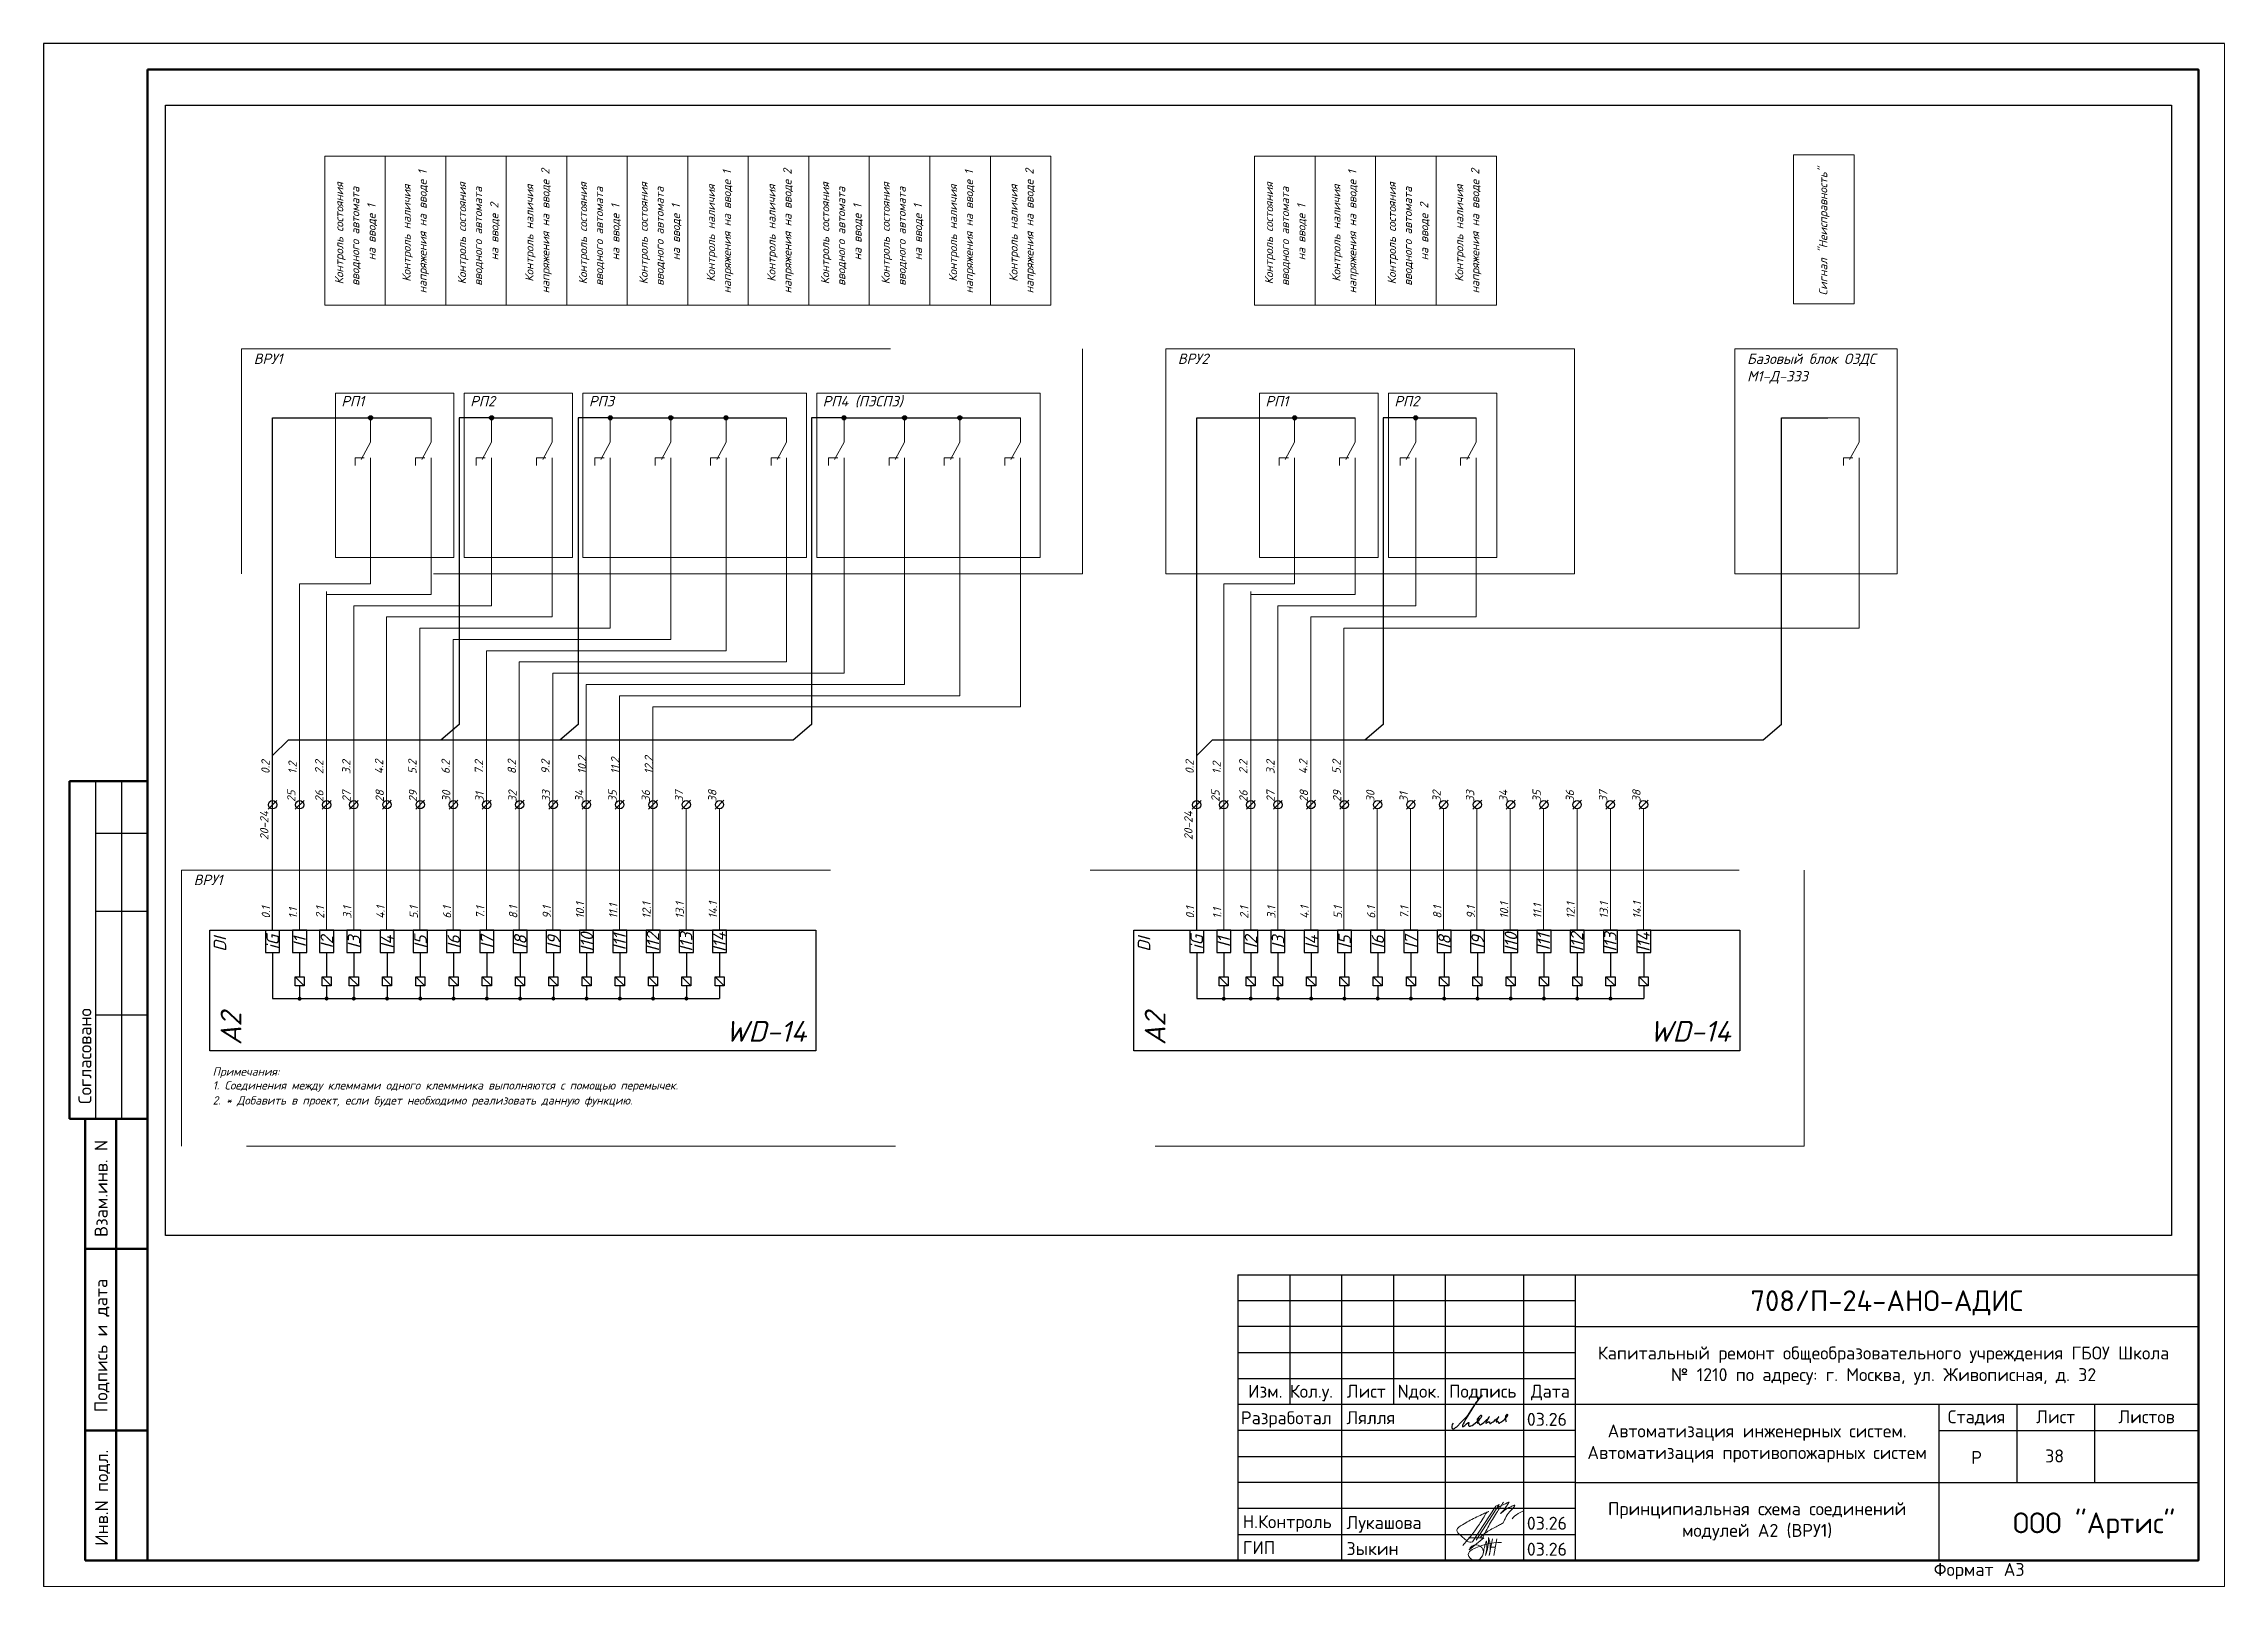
# Paper-space layout '1 (35)' of a CAD drawing. Header units: millimetres. Extents: x 11481 to 11901, y 857 to 1154.
# The model-space entities are those that its viewports show. They can reach past a viewport. Long polylines and large blocks are cut down to what shows.
import ezdxf
from ezdxf.enums import TextEntityAlignment as Align

# ---------------------------------------------------------------- set-up
doc = ezdxf.new("R2010")
doc.units = ezdxf.units.MM
doc.linetypes.add('5T5', pattern=[3.5, 2.5, -1])
doc.linetypes.add('невидимая2', pattern=[4.7625, 3.175, -1.5875])
for name, color, linetype in [('13-230VAC POWER DISTR.', 7, 'Continuous'), ('Основная', 7, 'Continuous'), ('СОТ', 7, 'Continuous'), ('Штампы', 7, 'Continuous')]:
    doc.layers.add(name, color=color, linetype=linetype)
for name, color, linetype, lineweight in [('АР_текст', 250, 'Continuous', 40), ('Основная сплош', 7, 'Continuous', 30), ('Текст', 7, 'Continuous', 30), ('Цепь DC 24В плюс', 1, 'Continuous', 9)]:
    doc.layers.add(name, color=color, linetype=linetype, lineweight=lineweight)
doc.layers.add('ОФ_подписи', color=5, linetype='Continuous', lineweight=13, true_color=0x0000ff)
doc.layers.add('Подписи', color=5, linetype='Continuous', lineweight=18, true_color=0x0000ff)
doc.styles.add('ICOCPEUR', font='isocpeur.ttf', dxfattribs={"height": 250})
doc.styles.add('PDF ISOCPEUR', font='isocpeur.ttf')
doc.styles.add('RubezhCAD', font='isocpeur.ttf')
doc.styles.add('Standart  GenSys', font='isocpeui.ttf', dxfattribs={"height": 2})
doc.styles.add('TIMES', font='times.ttf')
doc.styles.add('XREF1$0$Standard', font='isocpeur.ttf')

psp = doc.layouts.new('1 (35)')

msp = doc.modelspace()

# ---------------------------------------------------------------- texts
at = {"lineweight": 30, "style": 'Standart  GenSys'}
for s, p in [('Сигнал "Неисправность"', (1364608.7, 48766)), ('Контроль состояния', (1336028.5, 48980.1)), ('вводного автомата', (1336336.1, 48951.4)), ('Контроль наличия ', (1337325.6, 49028.8)), ('напряжения на вводе 1', (1337633.2, 48805.2)), ('Контроль состояния', (1338394, 48980.1)), ('вводного автомата', (1338701.6, 48951.4)), ('Контроль наличия ', (1339691.1, 49028.8)), ('напряжения на вводе 2', (1339998.8, 48805.2)), ('Контроль состояния', (1340724.9, 48980.1)), ('вводного автомата', (1341032.5, 48951.4)), ('Контроль состояния', (1341890.3, 48980.1)), ('вводного автомата', (1342198, 48951.4)), ('Контроль наличия ', (1343187.5, 49028.8)), ('напряжения на вводе 1', (1343495.1, 48805.2)), ('Контроль наличия ', (1344352.9, 49028.8)), ('напряжения на вводе 2', (1344660.5, 48805.2)), ('Контроль состояния', (1345386.6, 48980.1)), ('вводного автомата', (1345694.3, 48951.4)), ('Контроль состояния', (1346552.1, 48980.1)), ('вводного автомата', (1346859.7, 48951.4)), ('Контроль наличия ', (1347849.2, 49028.8)), ('напряжения на вводе 1', (1348156.8, 48805.2)), ('Контроль наличия ', (1349014.7, 49028.8)), ('напряжения на вводе 2', (1349322.3, 48805.2)), ('Контроль состояния', (1353935.6, 48980.1)), ('вводного автомата', (1354243.2, 48951.4)), ('Контроль наличия ', (1355232.7, 49028.8)), ('напряжения на вводе 1', (1355540.3, 48805.2)), ('Контроль состояния', (1356301.1, 48980.1)), ('вводного автомата', (1356608.8, 48951.4)), ('Контроль наличия ', (1357598.3, 49028.8)), ('напряжения на вводе 2', (1357905.9, 48805.2)), ('на вводе 1', (1336650.4, 49442)), ('на вводе 2', (1339016, 49442)), ('на вводе 1', (1341346.9, 49442)), ('на вводе 1', (1342512.3, 49442)), ('на вводе 1', (1346008.6, 49442)), ('на вводе 1', (1347174.1, 49442)), ('на вводе 1', (1354557.6, 49442)), ('на вводе 2', (1356923.1, 49442))]:
    msp.add_text(s, height=160, rotation=90, dxfattribs=at).set_placement(p)
at = {"color": 104, "style": 'Standart  GenSys'}
for s, p in [('ВРУ1', (1334303.3, 47446.1)), ('ВРУ2', (1352101.1, 47446.1)), ('Базовый блок ОЗДС', (1363064, 47446.1)), ('М1-Д-333', (1363064, 47109.3)), ('РП1', (1335989.9, 46629.8)), ('РП2', (1338472.6, 46629.8)), ('РП3', (1340758.7, 46629.8)), ('РП4 (ПЭСПЗ)', (1345260.9, 46629.8)), ('РП1', (1353787.7, 46629.8)), ('РП2', (1356270.4, 46629.8)), ('ВРУ1', (1333146.9, 37412.8))]:
    msp.add_text(s, height=200, dxfattribs=at).set_placement(p)
at = {"color": 214, "lineweight": 25, "style": 'Standart  GenSys'}
for s, p in [('10.2', (1340704.7, 39550.8)), ('12.2', (1341992.4, 39550.8)), ('0.2', (1334609.6, 39551.8)), ('1.2', (1335130.3, 39551.8)), ('2.2', (1335642.8, 39552.9)), ('3.2', (1336165.7, 39550.8)), ('4.2', (1336796.7, 39550.8)), ('5.2', (1337437.9, 39550.8)), ('6.2', (1338078.3, 39550.8)), ('7.2', (1338718.8, 39550.8)), ('8.2', (1339353.3, 39550.8)), ('9.2', (1339999.7, 39550.8)), ('11.2', (1341344.9, 39550.8)), ('0.2', (1352407.4, 39551.8)), ('1.2', (1352928, 39551.8)), ('2.2', (1353440.6, 39552.9)), ('3.2', (1353963.5, 39550.8)), ('4.2', (1354594.5, 39550.8)), ('5.2', (1355235.7, 39550.8)), ('0.1', (1334616.8, 36766.8)), ('1.1', (1335139.8, 36766.8)), ('2.1', (1335660.5, 36766.8)), ('3.1', (1336183.3, 36766.8)), ('4.1', (1336823.8, 36766.8)), ('5.1', (1337464.3, 36766.7)), ('6.1', (1338104.7, 36766.8)), ('7.1', (1338745.2, 36766.8)), ('8.1', (1339379.7, 36766.7)), ('9.1', (1340026.1, 36766.7)), ('10.1', (1340666.6, 36766.7)), ('11.1', (1341307, 36766.8)), ('12.1', (1341947.5, 36766.8)), ('13.1', (1342587.9, 36766.8)), ('14.1', (1343226.3, 36766.8)), ('0.1', (1352414.6, 36766.8)), ('1.1', (1352937.6, 36766.8)), ('2.1', (1353458.3, 36766.8)), ('3.1', (1353981.1, 36766.8)), ('4.1', (1354621.6, 36766.8)), ('5.1', (1355262, 36766.7)), ('6.1', (1355902.5, 36766.8)), ('7.1', (1356543, 36766.8)), ('8.1', (1357177.5, 36766.7)), ('9.1', (1357823.9, 36766.7)), ('10.1', (1358464.3, 36766.7)), ('11.1', (1359104.8, 36766.8)), ('12.1', (1359745.3, 36766.8)), ('13.1', (1360385.7, 36766.8)), ('14.1', (1361024.1, 36766.8))]:
    msp.add_text(s, height=160, rotation=90, dxfattribs=at).set_placement(p)
at = {"style": 'Standart  GenSys'}
for s, height, p in [('iG', 240, (1334666.6, 36314.5)), ('I1', 240, (1335187.2, 36317.6)), ('I2', 240, (1335710.1, 36317.6)), ('I3', 240, (1336233.7, 36317.6)), ('I4', 240, (1336874.2, 36317.6)), ('I5', 240, (1337514.6, 36317.6)), ('I6', 240, (1338155.1, 36317.6)), ('I7', 240, (1338795.5, 36317.6)), ('I8', 240, (1339436, 36317.6)), ('I9', 240, (1340076.5, 36317.6)), ('I10', 240, (1340716.9, 36317.6)), ('I11', 240, (1341349.8, 36317.6)), ('I12', 240, (1341990.3, 36317.7)), ('I13', 240, (1342630.7, 36317.7)), ('I14', 240, (1343271.2, 36317.7)), ('iG', 240, (1352464.4, 36314.5)), ('I1', 240, (1352985, 36317.6)), ('I2', 240, (1353507.9, 36317.6)), ('I3', 240, (1354031.5, 36317.6)), ('I4', 240, (1354672, 36317.6)), ('I5', 240, (1355312.4, 36317.6)), ('I6', 240, (1355952.9, 36317.6)), ('I7', 240, (1356593.3, 36317.6)), ('I8', 240, (1357233.8, 36317.6)), ('I9', 240, (1357874.3, 36317.6)), ('I10', 240, (1358514.7, 36317.6)), ('I11', 240, (1359147.6, 36317.6)), ('I12', 240, (1359788.1, 36317.7)), ('I13', 240, (1360428.5, 36317.7)), ('I14', 240, (1361069, 36317.7)), ('A2', 400, (1333865.2, 34648.5)), ('A2', 400, (1351662.9, 34648.5))]:
    msp.add_text(s, height=height, rotation=90, dxfattribs=at).set_placement(p, align=Align.MIDDLE_CENTER)
for p in [(1344166.5, 34597.9), (1361964.2, 34597.9)]:
    msp.add_text('WD-14', height=400, dxfattribs=at).set_placement(p, align=Align.MIDDLE_CENTER)
at = {"char_height": 240, "attachment_point": 5, "rotation": 90, "style": 'Standart  GenSys'}
for insert in [(1333652.1, 36273.5), (1351449.9, 36273.5)]:
    msp.add_mtext_dynamic_manual_height_columns('DI', width=1215.981, gutter_width=1000, heights=[0], dxfattribs=dict(at, insert=insert))
at = {"linetype": 'невидимая2', "insert": (1333510.9, 33904.4), "char_height": 160, "attachment_point": 1, "style": 'Standart  GenSys'}
msp.add_mtext_dynamic_manual_height_columns('Примечания:\\P\\pt8320,10400;1. Соединения между клеммами одного клеммника выполняются с помощью перемычек.', width=13315.853, gutter_width=1000, heights=[0], dxfattribs=at)
at = {"layer": '13-230VAC POWER DISTR.', "color": 94, "linetype": 'Continuous', "style": 'Standart  GenSys'}
for s, p in [('25', (1335107, 39012.5)), ('26', (1335646.3, 39010.6)), ('27', (1336169.2, 39010.6)), ('28', (1336809.2, 39010.9)), ('29', (1337450.3, 39010.9)), ('30', (1338090.8, 39010.9)), ('31', (1338731.3, 39010.9)), ('32', (1339365.8, 39010.9)), ('33', (1340012.2, 39010.9)), ('34', (1340652.6, 39010.9)), ('35', (1341293.1, 39010.9)), ('36', (1341933.6, 39010.9)), ('37', (1342574, 39010.9)), ('38', (1343214.5, 39010.9)), ('25', (1352904.8, 39012.5)), ('26', (1353444.1, 39010.6)), ('27', (1353967, 39010.6)), ('28', (1354607, 39010.9)), ('29', (1355248.1, 39010.9)), ('30', (1355888.6, 39010.9)), ('31', (1356529, 39010.9)), ('32', (1357163.6, 39010.9)), ('33', (1357810, 39010.9)), ('34', (1358450.4, 39010.9)), ('35', (1359090.9, 39010.9)), ('36', (1359731.4, 39010.9)), ('37', (1360371.8, 39010.9)), ('38', (1361012.3, 39010.9)), ('20-24', (1334586.3, 38280.7)), ('20-24', (1352384.1, 38280.7))]:
    msp.add_text(s, height=160, rotation=90, dxfattribs=at).set_placement(p)
at = {"layer": 'Defpoints', "linetype": 'невидимая2', "insert": (1333510.9, 33348.7), "char_height": 160, "attachment_point": 1, "style": 'Standart  GenSys'}
msp.add_mtext_dynamic_manual_height_columns('\\pt8320,10400;2. * Добавить в проект, если будет необходимо реализовать данную функцию.', width=13315.853, gutter_width=1000, heights=[0], dxfattribs=at)
at = {"layer": 'СОТ', "char_height": 250, "width": 7000, "attachment_point": 5, "style": 'ICOCPEUR'}
for s, insert in [('{\\C0;38}', (1368986.6, 26423)), ('Принципиальная схема соединений модулей А2 (ВРУ1)', (1363256.7, 25164.9))]:
    msp.add_mtext(s, dxfattribs=dict(at, insert=insert))

# ---------------------------------------------------------------- blocks, each defined once
blk = doc.blocks.new('*U8')
at = {"lineweight": 50}
for p, q in [((5, 155), (20, 155)), ((5, 155), (5, 90)), ((5, 90), (20, 90)), ((8, 5), (8, 90)), ((14, 5), (14, 90)), ((8, 65), (20, 65)), ((8, 30), (20, 30)), ((8, 5), (20, 5))]:
    blk.add_line(p, q, dxfattribs=at)
for p, q in [((10, 155), (10, 90)), ((15, 155), (15, 90)), ((10, 145), (20, 145)), ((10, 130), (20, 130)), ((10, 110), (20, 110))]:
    blk.add_line(p, q)
blk.add_lwpolyline([(0, 0), (420, 0), (420, 297), (0, 297)], close=True)
blk.add_lwpolyline([(20, 292), (415, 292), (415, 5), (20, 5)], close=True, dxfattribs=at)
at = {"style": 'XREF1$0$Standard'}
for s, p in [('Согласовано', (7.95, 102.07)), ('Взам.инв. N', (11.07, 76.61)), ('Подпись и дата', (11.04, 46.36)), ('Инв.N подл.', (11.17, 17.07))]:
    blk.add_text(s, height=2.5, rotation=90, dxfattribs=at).set_placement(p, align=Align.MIDDLE_CENTER)
blk.add_text('Формат', height=2.5, dxfattribs=at).set_placement((364.02, 2))
blk.add_text('А3', height=2.5, dxfattribs=at).set_placement((381.51, 2), align=Align.RIGHT)
for tag, p in [('СОГЛАСОВАНО_ДАТА2', (14.37, 145.56)), ('СОГЛАСОВАНО_ДАТА3', (19.37, 145.56)), ('СОГЛАСОВАНО_ФАМИЛИЯ2', (14.37, 110.56)), ('СОГЛАСОВАНО_ФАМИЛИЯ3', (19.37, 110.56)), ('СОГЛАСОВАНО_ДОЛЖНОСТЬ2', (14.37, 90.56)), ('СОГЛАСОВАНО_ДОЛЖНОСТЬ3', (19.37, 90.56))]:
    blk.add_attdef(tag, p, '', height=2.5, rotation=90, dxfattribs=at)
for tag, p in [('ВЗАМ_ИНВ_НОМЕР', (19.37, 77.5)), ('ИНВ_N_ПОДЛ', (19.37, 17.5))]:
    blk.add_attdef(tag, text='', height=2.5, rotation=90, dxfattribs=at).set_placement(p, align=Align.CENTER)
blk.add_attdef('ИНВ_ДАТА', text='', height=2.5, rotation=90, dxfattribs=at).set_placement((19.37, 63.83), align=Align.RIGHT)
blk = doc.blocks.new('П_Зыкин')
at = {"layer": 'ОФ_подписи', "color": 152, "ltscale": 100, "true_color": 0x0061c2, "transparency": 33554687}
for p, q in [((142, 249), (62, -174)), ((102, 37), (218, 37)), ((258, 249), (178, -174))]:
    blk.add_line(p, q, dxfattribs=at)
blk.add_lwpolyline([(-462, 273), (-74, 273), (-446, -30)], dxfattribs=at)
for centre, radius, start, end in [((-271, -94), 186, 314.2393, 159.9348), ((345, -1372), 1523, 88.8758, 117.8788), ((1109, -252), 1204, 158.7593, 174.231), ((-1024, 224), 1068, 337.8144, 2.8859), ((-849, 72), 852, 342.8308, 7.4815), ((-9, 182), 4.48, 8.9691, 155.6551), ((-643, 22), 732, 344.4555, 20.462), ((-318, -169), 151, 108.7568, 173.4251), ((-287, -115), 185, 191.5358, 322.3512)]:
    blk.add_arc(centre, radius, start, end, dxfattribs=at)
blk = doc.blocks.new('П_Лукашова')
at = {"layer": 'ОФ_подписи', "color": 152, "true_color": 0x0061c2}
for p, q in [((221, 339), (-221, -339)), ((286, 371), (-156, -307)), ((283, 370), (218, 338))]:
    blk.add_line(p, q, dxfattribs=at)
for points in [[(221, 301), (344, 360), (434, 401), (475, 416), (464, 395), (420, 336), (342, 232), (310, 203), (337, 221), (420, 283), (490, 322), (558, 352), (576, 358), (491, 240), (403, 113), (374, 49), (360, 20)], [(-221, -339), (-276, -344), (-368, -289), (-446, -221), (-505, -166), (-522, -116), (-412, -16), (-295, 56), (-173, 120), (-49, 179), (33, 216), (87, 237), (52, 221), (11, 167), (-59, 51), (-126, -52), (-177, -132), (-256, -231), (-409, -409)], [(360, 20), (294, -18), (203, -65), (91, -124), (-73, -248)], [(366, 415), (236, 213), (85, -37), (-50, -300)], [(530, 102), (646, 199), (748, 254)]]:
    blk.add_spline(points, degree=3, dxfattribs=at)
blk = doc.blocks.new('A$C11203D1A')
at = {"layer": 'Подписи', "lineweight": 25}
blk.add_lwpolyline([(0.24, 1.11), (0.09, 0.86), (0, 0.47), (0.01, 0.27), (0.06, 0.09), (0.17, 0.01), (0.33, 0), (0.53, 0.07), (0.73, 0.22), (0.94, 0.41), (1.81, 1.26), (2.64, 2.1), (3.19, 2.76), (3.8, 3.63), (4.42, 4.6), (5, 5.4), (5.39, 5.96), (5.72, 6.46), (5.82, 6.46), (5.73, 6.31), (4.71, 5.11), (3.82, 3.76), (2.71, 1.9), (2.36, 1.31), (2.15, 0.93), (2.05, 0.72), (2.04, 0.6), (2.04, 0.49), (2.07, 0.44), (2.13, 0.41), (2.22, 0.43), (2.34, 0.53), (2.48, 0.65), (2.83, 0.93), (3.1, 1.12), (3.23, 1.19), (3.28, 1.19), (3.29, 1.16), (3.26, 1.06), (3.23, 0.9), (3.22, 0.77), (3.24, 0.65), (3.26, 0.58), (3.34, 0.52), (3.42, 0.48), (3.54, 0.51), (3.66, 0.56), (3.92, 0.66), (4.17, 0.85), (4.57, 1.16), (4.82, 1.36), (5, 1.53), (5.18, 1.68), (5.48, 1.96), (5.64, 2.15), (5.74, 2.33), (5.75, 2.44), (5.75, 2.53), (5.69, 2.57), (5.6, 2.58), (5.49, 2.54), (5.33, 2.4), (5.12, 2.18), (4.99, 1.99), (4.9, 1.86), (4.85, 1.74), (4.87, 1.66), (4.92, 1.62), (5.03, 1.65), (5.11, 1.72), (5.21, 1.79), (5.24, 1.81), (5.28, 1.82), (5.31, 1.82), (5.32, 1.79), (5.26, 1.69), (5.19, 1.61), (5.11, 1.47), (5.03, 1.34), (4.98, 1.25), (4.97, 1.17), (4.97, 1.09), (5.01, 1.05), (5.05, 1.06), (5.1, 1.11), (5.14, 1.13), (5.2, 1.13), (5.23, 1.07), (5.27, 0.94), (5.32, 0.85), (5.35, 0.8), (5.43, 0.77), (5.52, 0.78), (5.61, 0.84), (5.88, 1), (6.13, 1.19), (6.42, 1.46), (6.68, 1.7), (6.94, 1.94), (7.06, 2.08), (7.22, 2.28), (7.23, 2.3), (7.23, 2.31), (7.2, 2.31), (7.18, 2.28), (7.15, 2.24), (6.76, 1.63), (6.67, 1.45), (6.59, 1.3), (6.56, 1.22), (6.56, 1.16), (6.57, 1.11), (6.6, 1.08), (6.65, 1.1), (6.7, 1.13), (6.79, 1.19), (6.88, 1.26), (6.99, 1.31), (7.07, 1.35), (7.18, 1.36), (7.23, 1.33), (7.27, 1.28), (7.28, 1.18), (7.28, 1.12), (7.3, 1.08), (7.34, 1.04), (7.38, 1.02), (7.45, 1.01), (7.52, 1.04), (7.6, 1.09), (7.73, 1.19), (7.93, 1.34), (8.13, 1.48), (8.36, 1.7), (8.65, 1.95), (8.78, 2.07), (8.9, 2.16), (8.98, 2.23), (9.03, 2.27), (9.04, 2.29), (9.02, 2.3), (8.99, 2.29), (8.97, 2.25), (8.92, 2.16), (8.7, 1.81), (8.57, 1.61), (8.52, 1.53), (8.51, 1.43), (8.53, 1.37), (8.56, 1.33), (8.6, 1.33), (8.66, 1.35), (8.72, 1.39), (8.76, 1.41), (8.86, 1.4), (8.93, 1.37), (8.94, 1.31), (8.96, 1.22), (8.98, 1.14), (9.02, 1.1), (9.08, 1.07), (9.17, 1.1), (9.24, 1.14), (9.33, 1.2), (9.56, 1.37), (9.86, 1.59), (10.18, 1.87), (10.41, 2.09), (10.57, 2.29), (10.72, 2.51), (10.76, 2.62), (10.77, 2.7), (10.75, 2.75), (10.68, 2.79), (10.58, 2.76), (10.5, 2.69), (10.38, 2.54), (10.32, 2.41), (10.31, 2.25), (10.32, 2.09), (10.33, 1.85), (10.35, 1.7), (10.37, 1.58), (10.4, 1.47), (10.47, 1.37)], dxfattribs=at)
blk = doc.blocks.new('Штамп')
at = {"layer": 'Основная'}
for p, q in [((-18500, 5000), (-12000, 5000)), ((-12000, 4500), (-18500, 4500)), ((-18500, 4000), (-12000, 4000)), ((-12000, 2500), (-18500, 2500)), ((-18500, 2000), (-12000, 2000)), ((-12000, 1500), (-18500, 1500)), ((-12000, 1000), (-18500, 1000)), ((-18500, 500), (-12000, 500))]:
    blk.add_line(p, q, dxfattribs=at)
at = {"layer": 'Основная сплош'}
for p, q in [((-18500, 5500), (0, 5500)), ((-18500, 5500), (-18500, 0)), ((-17500, 5500), (-17500, 3000)), ((-16500, 0), (-16500, 5500)), ((-15500, 5500), (-15500, 3000)), ((-14500, 0), (-14500, 5500)), ((-13000, 5500), (-13000, 0)), ((-12000, 0), (-12000, 5500)), ((-12000, 4500), (0, 4500)), ((-18500, 3500), (-12000, 3500)), ((0, 3000), (-18500, 3000)), ((-5000, 3000), (-5000, 0)), ((-3500, 3000), (-3500, 1500)), ((-2000, 3000), (-2000, 1500)), ((-5000, 2500), (0, 2500)), ((-12000, 1500), (0, 1500))]:
    blk.add_line(p, q, dxfattribs=at)
at = {"transparency": 33554687, "xscale": 100, "yscale": 100, "zscale": 100}
blk.add_blockref('A$C11203D1A', (-14379, 2533), dxfattribs=at)
at = {"layer": 'ОФ_подписи', "color": 5}
for name, p, xscale, yscale, zscale in [('П_Лукашова', (-13755, 700), 1.010226427429054, 1.010226427429054, 1.010226427429054), ('П_Зыкин', (-13706, 228), 0.7621923841183493, 0.7621923841183493, 0.7621923841183493)]:
    blk.add_blockref(name, p, dxfattribs=dict(at, xscale=xscale, yscale=yscale, zscale=zscale))
at = {"transparency": 33554687, "insert": (-8500, 2250), "char_height": 250, "width": 7000, "attachment_point": 5, "style": 'PDF ISOCPEUR'}
blk.add_mtext('Автоматизация инженерных систем. Автоматизация противопожарных систем', dxfattribs=at)
at = {"layer": 'АР_текст', "color": 7, "transparency": 33554687, "insert": (-2009, 668), "char_height": 400, "width": 7750, "attachment_point": 5, "style": 'RubezhCAD'}
blk.add_mtext('{\\C0;ООО "Артис"}', dxfattribs=at)
at = {"layer": 'Текст', "color": 0, "style": 'RubezhCAD'}
blk.add_text('708/П-24-АНО-АДИС', height=400, dxfattribs=at).set_placement((-6000, 4798), align=Align.CENTER)
at = {"layer": 'Текст', "linetype": 'Continuous', "style": 'RubezhCAD'}
for s, p in [('Изм.', (-18302, 3131)), ('Кол.у.', (-17500, 3131)), ('Лист', (-16402, 3131)), ('Nдок.', (-15424, 3131)), ('Подпись', (-14434, 3131)), ('Дата', (-12857, 3131))]:
    blk.add_text(s, height=250, dxfattribs=at).set_placement(p)
at = {"layer": 'Текст', "style": 'ICOCPEUR'}
for s, p in [('Разработал', (-18441, 2620)), ('Лялля', (-16408, 2622)), ('03.26', (-12934, 2590)), ('Н.Контроль', (-18407, 620)), ('Лукашова', (-16408, 602)), ('03.26', (-12934, 590)), ('ГИП', (-18407, 120)), ('Зыкин', (-16408, 102)), ('03.26', (-12934, 90))]:
    blk.add_text(s, height=250, dxfattribs=at).set_placement(p)
at = {"layer": 'Текст', "color": 7, "linetype": 'Continuous', "style": 'RubezhCAD'}
for s, p in [('Стадия', (-4273, 2640)), ('Лист', (-2750, 2640)), ('Листов', (-1000, 2640))]:
    blk.add_text(s, height=250, dxfattribs=at).set_placement(p, align=Align.CENTER)
at = {"layer": 'Текст', "color": 7, "style": 'RubezhCAD'}
blk.add_text('Р', height=250, dxfattribs=at).set_placement((-4273, 1857), align=Align.CENTER)
at = {"layer": 'Текст', "ltscale": 100, "insert": (-6063, 3750), "char_height": 250, "attachment_point": 5, "style": 'RubezhCAD'}
blk.add_mtext_dynamic_manual_height_columns('\\pi-3.125;Капитальный ремонт общеобразовательного учреждения ГБОУ Школа{\\H1.25x; }\\P№ 1210 по адресу: г. Москва, ул. Живописная, д. 32{\\H1.21604x; }\\P', width=11832.53, gutter_width=1250, heights=[1893], dxfattribs=at)
at = {"layer": 'Текст', "ltscale": 100, "style": 'RubezhCAD'}
blk.add_attdef('ЛИСТОВ', text='', height=250, dxfattribs=at).set_placement((-1000, 1857), align=Align.CENTER)
at = {"layer": 'Текст', "ltscale": 100, "style": 'TIMES'}
blk.add_attdef('НАЗВАНИЕ', text='', height=250, dxfattribs=at).set_placement((-8500, 750), align=Align.MIDDLE_CENTER)

# ---------------------------------------------------------------- hatches: boundary and pattern name
at = {"ltscale": 100}
h = msp.add_hatch(color=256, dxfattribs=at)
h.dxf.hatch_style = 1
edge = h.paths.add_edge_path()
edge.add_arc((1336552.8, 46409.5), 40, 0, 360)
h = msp.add_hatch(color=256, dxfattribs=at)
h.dxf.hatch_style = 1
edge = h.paths.add_edge_path()
edge.add_arc((1338883.7, 46409.5), 40, 0, 360)
h = msp.add_hatch(color=256, dxfattribs=at)
h.dxf.hatch_style = 1
edge = h.paths.add_edge_path()
edge.add_arc((1341169.8, 46409.5), 40, 0, 360)
h = msp.add_hatch(color=256, dxfattribs=at)
h.dxf.hatch_style = 1
edge = h.paths.add_edge_path()
edge.add_arc((1342335.2, 46409.5), 40, 0, 360)
h = msp.add_hatch(color=256, dxfattribs=at)
h.dxf.hatch_style = 1
edge = h.paths.add_edge_path()
edge.add_arc((1343399.6, 46409.5), 40, 0, 360)
h = msp.add_hatch(color=256, dxfattribs=at)
h.dxf.hatch_style = 1
edge = h.paths.add_edge_path()
edge.add_arc((1345672, 46409.5), 40, 0, 360)
h = msp.add_hatch(color=256, dxfattribs=at)
h.dxf.hatch_style = 1
edge = h.paths.add_edge_path()
edge.add_arc((1346837.4, 46409.5), 40, 0, 360)
h = msp.add_hatch(color=256, dxfattribs=at)
h.dxf.hatch_style = 1
edge = h.paths.add_edge_path()
edge.add_arc((1347901.8, 46409.5), 40, 0, 360)
h = msp.add_hatch(color=256, dxfattribs=at)
h.dxf.hatch_style = 1
edge = h.paths.add_edge_path()
edge.add_arc((1354350.6, 46409.5), 40, 0, 360)
h = msp.add_hatch(color=256, dxfattribs=at)
h.dxf.hatch_style = 1
edge = h.paths.add_edge_path()
edge.add_arc((1356681.5, 46409.5), 40, 0, 360)
at = {"lineweight": 20, "ltscale": 0.01}
h = msp.add_hatch(color=256, dxfattribs=at)
edge = h.paths.add_edge_path()
edge.add_arc((1335186.9, 35225.6), 38.1, -90, 270)
h = msp.add_hatch(color=256, dxfattribs=at)
edge = h.paths.add_edge_path()
edge.add_arc((1335707.5, 35228.6), 38.1, -90, 270)
h = msp.add_hatch(color=256, dxfattribs=at)
edge = h.paths.add_edge_path()
edge.add_arc((1336230.4, 35228.6), 38.1, -90, 270)
h = msp.add_hatch(color=256, dxfattribs=at)
edge = h.paths.add_edge_path()
edge.add_arc((1336870.8, 35228.6), 38.1, -90, 270)
h = msp.add_hatch(color=256, dxfattribs=at)
edge = h.paths.add_edge_path()
edge.add_arc((1337511.3, 35228.6), 38.1, -90, 270)
h = msp.add_hatch(color=256, dxfattribs=at)
edge = h.paths.add_edge_path()
edge.add_arc((1338151.7, 35228.6), 38.1, -90, 270)
h = msp.add_hatch(color=256, dxfattribs=at)
edge = h.paths.add_edge_path()
edge.add_arc((1338792.2, 35228.6), 38.1, -90, 270)
h = msp.add_hatch(color=256, dxfattribs=at)
edge = h.paths.add_edge_path()
edge.add_arc((1339432.7, 35228.6), 38.1, -90, 270)
h = msp.add_hatch(color=256, dxfattribs=at)
edge = h.paths.add_edge_path()
edge.add_arc((1340073.1, 35228.6), 38.1, -90, 270)
h = msp.add_hatch(color=256, dxfattribs=at)
edge = h.paths.add_edge_path()
edge.add_arc((1340713.6, 35228.7), 38.1, -90, 270)
h = msp.add_hatch(color=256, dxfattribs=at)
edge = h.paths.add_edge_path()
edge.add_arc((1341354, 35228.6), 38.1, -90, 270)
h = msp.add_hatch(color=256, dxfattribs=at)
edge = h.paths.add_edge_path()
edge.add_arc((1341994.5, 35228.7), 38.1, -90, 270)
h = msp.add_hatch(color=256, dxfattribs=at)
edge = h.paths.add_edge_path()
edge.add_arc((1342635, 35228.7), 38.1, -90, 270)
h = msp.add_hatch(color=256, dxfattribs=at)
edge = h.paths.add_edge_path()
edge.add_arc((1352984.6, 35225.6), 38.1, -90, 270)
h = msp.add_hatch(color=256, dxfattribs=at)
edge = h.paths.add_edge_path()
edge.add_arc((1353505.3, 35228.6), 38.1, -90, 270)
h = msp.add_hatch(color=256, dxfattribs=at)
edge = h.paths.add_edge_path()
edge.add_arc((1354028.2, 35228.6), 38.1, -90, 270)
h = msp.add_hatch(color=256, dxfattribs=at)
edge = h.paths.add_edge_path()
edge.add_arc((1354668.6, 35228.6), 38.1, -90, 270)
h = msp.add_hatch(color=256, dxfattribs=at)
edge = h.paths.add_edge_path()
edge.add_arc((1355309.1, 35228.6), 38.1, -90, 270)
h = msp.add_hatch(color=256, dxfattribs=at)
edge = h.paths.add_edge_path()
edge.add_arc((1355949.5, 35228.6), 38.1, -90, 270)
h = msp.add_hatch(color=256, dxfattribs=at)
edge = h.paths.add_edge_path()
edge.add_arc((1356590, 35228.6), 38.1, -90, 270)
h = msp.add_hatch(color=256, dxfattribs=at)
edge = h.paths.add_edge_path()
edge.add_arc((1357230.5, 35228.6), 38.1, -90, 270)
h = msp.add_hatch(color=256, dxfattribs=at)
edge = h.paths.add_edge_path()
edge.add_arc((1357870.9, 35228.6), 38.1, -90, 270)
h = msp.add_hatch(color=256, dxfattribs=at)
edge = h.paths.add_edge_path()
edge.add_arc((1358511.4, 35228.7), 38.1, -90, 270)
h = msp.add_hatch(color=256, dxfattribs=at)
edge = h.paths.add_edge_path()
edge.add_arc((1359151.8, 35228.6), 38.1, -90, 270)
h = msp.add_hatch(color=256, dxfattribs=at)
edge = h.paths.add_edge_path()
edge.add_arc((1359792.3, 35228.7), 38.1, -90, 270)
h = msp.add_hatch(color=256, dxfattribs=at)
edge = h.paths.add_edge_path()
edge.add_arc((1360432.8, 35228.7), 38.1, -90, 270)

# ---------------------------------------------------------------- linework, layer by layer
for p, q in [((1334666.2, 36543.9), (1334666.2, 46409.5)), ((1334666.2, 46409.5), (1337718.3, 46409.5)), ((1352464, 36543.9), (1352464, 46409.5)), ((1352464, 46409.5), (1355516.1, 46409.5)), ((1363723.6, 46409.5), (1364619.4, 46409.5)), ((1363723.6, 40507.6), (1363723.6, 46409.5))]:
    msp.add_line(p, q)
at = {"ltscale": 4}
for p, q in [((1338883.7, 46409.5), (1338256.4, 46409.5)), ((1338256.4, 46409.5), (1338256.4, 40507.6)), ((1338883.7, 46409.5), (1340049.2, 46409.5)), ((1341169.8, 46409.5), (1340549.9, 46409.5)), ((1340549.9, 46409.5), (1340549.9, 40507.6)), ((1341169.8, 46409.5), (1344565.1, 46409.5)), ((1345672, 46409.5), (1345043.6, 46409.5)), ((1345043.6, 46409.5), (1345043.6, 40507.6)), ((1345672, 46409.5), (1349067.2, 46409.5)), ((1356681.5, 46409.5), (1356054.2, 46409.5)), ((1356054.2, 46409.5), (1356054.2, 40507.6)), ((1356681.5, 46409.5), (1357846.9, 46409.5)), ((1338256.4, 40507.6), (1337904.4, 40201.5)), ((1340549.9, 40507.6), (1340197.9, 40201.5)), ((1345043.6, 40507.6), (1344691.7, 40201.5)), ((1356054.2, 40507.6), (1355702.2, 40201.5)), ((1363723.6, 40507.6), (1363371.6, 40201.5)), ((1344691.7, 40201.5), (1334965.2, 40201.5)), ((1363371.6, 40201.5), (1352762.9, 40201.5)), ((1335186.9, 36116), (1335186.9, 35649.3)), ((1335707.5, 36116), (1335707.5, 35649.3)), ((1336230.4, 36116), (1336230.4, 35649.3)), ((1336870.8, 36116), (1336870.8, 35649.3)), ((1337511.3, 36116), (1337511.3, 35649.3)), ((1338151.7, 36116), (1338151.7, 35649.3)), ((1338792.2, 36116), (1338792.2, 35649.3)), ((1339432.7, 36116), (1339432.7, 35649.3)), ((1340073.1, 36116), (1340073.1, 35649.3)), ((1340713.6, 36116.1), (1340713.6, 35649.3)), ((1341354, 36116), (1341354, 35649.3)), ((1341994.5, 36116.1), (1341994.5, 35649.3)), ((1342635, 36116.1), (1342635, 35649.4)), ((1343275.4, 36116.1), (1343275.4, 35649.4)), ((1352984.6, 36116), (1352984.6, 35649.3)), ((1353505.3, 36116), (1353505.3, 35649.3)), ((1354028.2, 36116), (1354028.2, 35649.3)), ((1354668.6, 36116), (1354668.6, 35649.3)), ((1355309.1, 36116), (1355309.1, 35649.3)), ((1355949.5, 36116), (1355949.5, 35649.3)), ((1356590, 36116), (1356590, 35649.3)), ((1357230.5, 36116), (1357230.5, 35649.3)), ((1357870.9, 36116), (1357870.9, 35649.3)), ((1358511.4, 36116.1), (1358511.4, 35649.3)), ((1359151.8, 36116), (1359151.8, 35649.3)), ((1359792.3, 36116.1), (1359792.3, 35649.3)), ((1360432.8, 36116.1), (1360432.8, 35649.4)), ((1361073.2, 36116.1), (1361073.2, 35649.4)), ((1335099.6, 35649.3), (1335274.2, 35474.7)), ((1335186.9, 35474.7), (1335186.9, 35232.6)), ((1335620.2, 35649.3), (1335794.8, 35474.7)), ((1335707.5, 35474.7), (1335707.5, 35232.6)), ((1336143.1, 35649.3), (1336317.7, 35474.7)), ((1336230.4, 35474.7), (1336230.4, 35232.6)), ((1336783.5, 35649.3), (1336958.1, 35474.7)), ((1336870.8, 35474.7), (1336870.8, 35232.6)), ((1337424, 35649.3), (1337598.6, 35474.6)), ((1337511.3, 35474.6), (1337511.3, 35232.6)), ((1338064.4, 35649.3), (1338239, 35474.7)), ((1338151.7, 35474.7), (1338151.7, 35232.7)), ((1338704.9, 35649.3), (1338879.5, 35474.7)), ((1338792.2, 35474.7), (1338792.2, 35232.7)), ((1339345.4, 35649.3), (1339520, 35474.7)), ((1339432.7, 35474.7), (1339432.7, 35232.7)), ((1339985.8, 35649.3), (1340160.4, 35474.7)), ((1340073.1, 35474.7), (1340073.1, 35232.7)), ((1340626.3, 35649.3), (1340800.9, 35474.7)), ((1340713.6, 35474.7), (1340713.6, 35232.7)), ((1341266.7, 35649.3), (1341441.3, 35474.7)), ((1341354, 35474.7), (1341354, 35232.7)), ((1341907.2, 35649.3), (1342081.8, 35474.7)), ((1341994.5, 35474.7), (1341994.5, 35232.7)), ((1342547.7, 35649.4), (1342722.3, 35474.8)), ((1342635, 35474.8), (1342635, 35232.7)), ((1343188.1, 35649.4), (1343362.7, 35474.8)), ((1343275.4, 35474.8), (1343275.4, 35232.7)), ((1352897.4, 35649.3), (1353071.9, 35474.7)), ((1352984.6, 35474.7), (1352984.6, 35232.6)), ((1353418, 35649.3), (1353592.6, 35474.7)), ((1353505.3, 35474.7), (1353505.3, 35232.6)), ((1353940.9, 35649.3), (1354115.4, 35474.7)), ((1354028.2, 35474.7), (1354028.2, 35232.6)), ((1354581.3, 35649.3), (1354755.9, 35474.7)), ((1354668.6, 35474.7), (1354668.6, 35232.6)), ((1355221.8, 35649.3), (1355396.4, 35474.6)), ((1355309.1, 35474.6), (1355309.1, 35232.6)), ((1355862.2, 35649.3), (1356036.8, 35474.7)), ((1355949.5, 35474.7), (1355949.5, 35232.7)), ((1356502.7, 35649.3), (1356677.3, 35474.7)), ((1356590, 35474.7), (1356590, 35232.7)), ((1357143.2, 35649.3), (1357317.7, 35474.7)), ((1357230.5, 35474.7), (1357230.5, 35232.7)), ((1357783.6, 35649.3), (1357958.2, 35474.7)), ((1357870.9, 35474.7), (1357870.9, 35232.7)), ((1358424.1, 35649.3), (1358598.7, 35474.7)), ((1358511.4, 35474.7), (1358511.4, 35232.7)), ((1359064.5, 35649.3), (1359239.1, 35474.7)), ((1359151.8, 35474.7), (1359151.8, 35232.7)), ((1359705, 35649.3), (1359879.6, 35474.7)), ((1359792.3, 35474.7), (1359792.3, 35232.7)), ((1360345.5, 35649.4), (1360520, 35474.8)), ((1360432.8, 35474.8), (1360432.8, 35232.7)), ((1360985.9, 35649.4), (1361160.5, 35474.8)), ((1361073.2, 35474.8), (1361073.2, 35232.7))]:
    msp.add_line(p, q, dxfattribs=at)
at = {"color": 7, "linetype": 'Continuous', "lineweight": 20}
for points in [[(1335669.8, 48577.9), (1335669.8, 51443.5), (1336835.3, 51443.5), (1336835.3, 48577.9)], [(1336835.3, 48577.9), (1336835.3, 51443.5), (1338000.7, 51443.5), (1338000.7, 48577.9)], [(1338000.7, 48577.9), (1338000.7, 51443.5), (1339166.1, 51443.5), (1339166.1, 48577.9)], [(1339166.1, 48577.9), (1339166.1, 51443.5), (1340331.6, 51443.5), (1340331.6, 48577.9)], [(1340331.6, 48577.9), (1340331.6, 51443.5), (1341497, 51443.5), (1341497, 48577.9)], [(1341497, 48577.9), (1341497, 51443.5), (1342662.4, 51443.5), (1342662.4, 48577.9)], [(1342662.4, 48577.9), (1342662.4, 51443.5), (1343827.9, 51443.5), (1343827.9, 48577.9)], [(1343827.9, 48577.9), (1343827.9, 51443.5), (1344993.3, 51443.5), (1344993.3, 48577.9)], [(1344993.3, 48577.9), (1344993.3, 51443.5), (1346158.8, 51443.5), (1346158.8, 48577.9)], [(1346158.8, 48577.9), (1346158.8, 51443.5), (1347324.2, 51443.5), (1347324.2, 48577.9)], [(1347324.2, 48577.9), (1347324.2, 51443.5), (1348489.6, 51443.5), (1348489.6, 48577.9)], [(1348489.6, 48577.9), (1348489.6, 51443.5), (1349655.1, 51443.5), (1349655.1, 48577.9)], [(1353576.9, 48577.9), (1353576.9, 51443.5), (1354742.4, 51443.5), (1354742.4, 48577.9)], [(1354742.4, 48577.9), (1354742.4, 51443.5), (1355907.8, 51443.5), (1355907.8, 48577.9)], [(1355907.8, 48577.9), (1355907.8, 51443.5), (1357073.2, 51443.5), (1357073.2, 48577.9)], [(1357073.2, 48577.9), (1357073.2, 51443.5), (1358238.7, 51443.5), (1358238.7, 48577.9)], [(1363958.5, 48603.8), (1363958.5, 51469.3), (1365124, 51469.3), (1365124, 48603.8)]]:
    msp.add_lwpolyline(points, close=True, dxfattribs=at)
at = {"linetype": '5T5', "lineweight": 13, "ltscale": 0.5}
for points in [[(1334069.8, 43405.4), (1334069.8, 47734.2), (1350265.2, 47734.2), (1350265.2, 43405.4)], [(1351867.6, 43405.4), (1351867.6, 47734.2), (1359742.6, 47734.2), (1359742.6, 43405.4)], [(1362830.5, 43405.4), (1362830.5, 47734.2), (1365957.5, 47734.2), (1365957.5, 43405.4)], [(1335874.7, 46882.6), (1338159.3, 46882.6), (1338159.3, 43723.3), (1335874.7, 43723.3)], [(1338357.4, 46882.6), (1340445.4, 46882.6), (1340445.4, 43723.3), (1338357.4, 43723.3)], [(1340643.5, 46882.6), (1344947.5, 46882.6), (1344947.5, 43723.3), (1340643.5, 43723.3)], [(1345145.6, 46882.6), (1349449.7, 46882.6), (1349449.7, 43723.3), (1345145.6, 43723.3)], [(1353672.5, 46882.6), (1355957.1, 46882.6), (1355957.1, 43723.3), (1353672.5, 43723.3)], [(1356155.2, 46882.6), (1358243.2, 46882.6), (1358243.2, 43723.3), (1356155.2, 43723.3)], [(1332913.4, 37701), (1364162.6, 37701), (1364162.6, 32384.9), (1332913.4, 32384.9)]]:
    msp.add_lwpolyline(points, close=True, dxfattribs=at)
at = {"color": 7, "linetype": 'Continuous', "lineweight": 5}
for points in [[(1336552.8, 46409.5), (1335952.2, 46409.5), (1335952.2, 46409.5)], [(1336552.8, 46087.6), (1336552.8, 46409.5), (1336552.8, 46409.5)], [(1337718.3, 46087.6), (1337718.3, 46409.5), (1337718.3, 46409.5)], [(1338883.7, 46087.6), (1338883.7, 46409.5), (1338883.7, 46409.5)], [(1340049.2, 46087.6), (1340049.2, 46409.5), (1340049.2, 46409.5)], [(1341169.8, 46087.6), (1341169.8, 46409.5), (1341169.8, 46409.5)], [(1342335.2, 46087.6), (1342335.2, 46409.5), (1342335.2, 46409.5)], [(1343399.6, 46087.6), (1343399.6, 46409.5), (1343399.6, 46409.5)], [(1344565.1, 46087.6), (1344565.1, 46409.5), (1344565.1, 46409.5)], [(1345672, 46087.6), (1345672, 46409.5), (1345672, 46409.5)], [(1346837.4, 46087.6), (1346837.4, 46409.5), (1346837.4, 46409.5)], [(1347901.8, 46087.6), (1347901.8, 46409.5), (1347901.8, 46409.5)], [(1349067.2, 46087.6), (1349067.2, 46409.5), (1349067.2, 46409.5)], [(1354350.6, 46409.5), (1353750, 46409.5), (1353750, 46409.5)], [(1354350.6, 46087.6), (1354350.6, 46409.5), (1354350.6, 46409.5)], [(1355516.1, 46087.6), (1355516.1, 46409.5), (1355516.1, 46409.5)], [(1356681.5, 46087.6), (1356681.5, 46409.5), (1356681.5, 46409.5)], [(1357846.9, 46087.6), (1357846.9, 46409.5), (1357846.9, 46409.5)], [(1365220.1, 46409.5), (1364619.4, 46409.5), (1364619.4, 46409.5)], [(1365220.1, 46087.6), (1365220.1, 46409.5), (1365220.1, 46409.5)], [(1336552.8, 46087.6), (1336552.8, 45938.8), (1336372.1, 45607.5)], [(1337718.3, 46087.6), (1337718.3, 45938.8), (1337537.5, 45607.5)], [(1338883.7, 46087.6), (1338883.7, 45938.8), (1338703, 45607.5)], [(1340049.2, 46087.6), (1340049.2, 45938.8), (1339868.4, 45607.5)], [(1341169.8, 46087.6), (1341169.8, 45938.8), (1340989.1, 45607.5)], [(1342335.2, 46087.6), (1342335.2, 45938.8), (1342154.5, 45607.5)], [(1343399.6, 46087.6), (1343399.6, 45938.8), (1343218.9, 45607.5)], [(1344565.1, 46087.6), (1344565.1, 45938.8), (1344384.3, 45607.5)], [(1345672, 46087.6), (1345672, 45938.8), (1345491.2, 45607.5)], [(1346837.4, 46087.6), (1346837.4, 45938.8), (1346656.7, 45607.5)], [(1347901.8, 46087.6), (1347901.8, 45938.8), (1347721.1, 45607.5)], [(1349067.2, 46087.6), (1349067.2, 45938.8), (1348886.5, 45607.5)], [(1354350.6, 46087.6), (1354350.6, 45938.8), (1354169.9, 45607.5)], [(1355516.1, 46087.6), (1355516.1, 45938.8), (1355335.3, 45607.5)], [(1356681.5, 46087.6), (1356681.5, 45938.8), (1356500.8, 45607.5)], [(1357846.9, 46087.6), (1357846.9, 45938.8), (1357666.2, 45607.5)], [(1365220.1, 46087.6), (1365220.1, 45938.8), (1365039.3, 45607.5)], [(1336253.5, 45488.8), (1336253.5, 45639.5), (1336432.3, 45639.5)], [(1336552.8, 45639.5), (1336552.8, 45488.8), (1336552.8, 45488.8)], [(1336552.8, 45488.8), (1336552.8, 44730.1), (1336552.8, 44730.1)], [(1337418.9, 45488.8), (1337418.9, 45639.5), (1337597.8, 45639.5)], [(1337718.3, 45639.5), (1337718.3, 45488.8), (1337718.3, 45488.8)], [(1337718.3, 45488.8), (1337718.3, 44730.1), (1337718.3, 44730.1)], [(1338584.4, 45488.8), (1338584.4, 45639.5), (1338763.2, 45639.5)], [(1338883.7, 45639.5), (1338883.7, 45488.8), (1338883.7, 45488.8)], [(1338883.7, 45488.8), (1338883.7, 44730.1), (1338883.7, 44730.1)], [(1339749.8, 45488.8), (1339749.8, 45639.5), (1339928.7, 45639.5)], [(1340049.2, 45639.5), (1340049.2, 45488.8), (1340049.2, 45488.8)], [(1340049.2, 45488.8), (1340049.2, 44730.1), (1340049.2, 44730.1)], [(1340870.4, 45488.8), (1340870.4, 45639.5), (1341049.3, 45639.5)], [(1341169.8, 45639.5), (1341169.8, 45488.8), (1341169.8, 45488.8)], [(1341169.8, 45488.8), (1341169.8, 44730.1), (1341169.8, 44730.1)], [(1342035.9, 45488.8), (1342035.9, 45639.5), (1342214.8, 45639.5)], [(1342335.2, 45639.5), (1342335.2, 45488.8), (1342335.2, 45488.8)], [(1342335.2, 45488.8), (1342335.2, 44730.1), (1342335.2, 44730.1)], [(1343100.3, 45488.8), (1343100.3, 45639.5), (1343279.1, 45639.5)], [(1343399.6, 45639.5), (1343399.6, 45488.8), (1343399.6, 45488.8)], [(1343399.6, 45488.8), (1343399.6, 44730.1), (1343399.6, 44730.1)], [(1344265.7, 45488.8), (1344265.7, 45639.5), (1344444.6, 45639.5)], [(1344565.1, 45639.5), (1344565.1, 45488.8), (1344565.1, 45488.8)], [(1344565.1, 45488.8), (1344565.1, 44730.1), (1344565.1, 44730.1)], [(1345372.6, 45488.8), (1345372.6, 45639.5), (1345551.5, 45639.5)], [(1345672, 45639.5), (1345672, 45488.8), (1345672, 45488.8)], [(1345672, 45488.8), (1345672, 44730.1), (1345672, 44730.1)], [(1346538.1, 45488.8), (1346538.1, 45639.5), (1346716.9, 45639.5)], [(1346837.4, 45639.5), (1346837.4, 45488.8), (1346837.4, 45488.8)], [(1346837.4, 45488.8), (1346837.4, 44730.1), (1346837.4, 44730.1)], [(1347602.4, 45488.8), (1347602.4, 45639.5), (1347781.3, 45639.5)], [(1347901.8, 45639.5), (1347901.8, 45488.8), (1347901.8, 45488.8)], [(1347901.8, 45488.8), (1347901.8, 44730.1), (1347901.8, 44730.1)], [(1348767.9, 45488.8), (1348767.9, 45639.5), (1348946.7, 45639.5)], [(1349067.2, 45639.5), (1349067.2, 45488.8), (1349067.2, 45488.8)], [(1349067.2, 45488.8), (1349067.2, 44730.1), (1349067.2, 44730.1)], [(1354051.3, 45488.8), (1354051.3, 45639.5), (1354230.1, 45639.5)], [(1354350.6, 45639.5), (1354350.6, 45488.8), (1354350.6, 45488.8)], [(1354350.6, 45488.8), (1354350.6, 44730.1), (1354350.6, 44730.1)], [(1355216.7, 45488.8), (1355216.7, 45639.5), (1355395.6, 45639.5)], [(1355516.1, 45639.5), (1355516.1, 45488.8), (1355516.1, 45488.8)], [(1355516.1, 45488.8), (1355516.1, 44730.1), (1355516.1, 44730.1)], [(1356382.1, 45488.8), (1356382.1, 45639.5), (1356561, 45639.5)], [(1356681.5, 45639.5), (1356681.5, 45488.8), (1356681.5, 45488.8)], [(1356681.5, 45488.8), (1356681.5, 44730.1), (1356681.5, 44730.1)], [(1357547.6, 45488.8), (1357547.6, 45639.5), (1357726.4, 45639.5)], [(1357846.9, 45639.5), (1357846.9, 45488.8), (1357846.9, 45488.8)], [(1357846.9, 45488.8), (1357846.9, 44730.1), (1357846.9, 44730.1)], [(1364920.7, 45488.8), (1364920.7, 45639.5), (1365099.6, 45639.5)], [(1365220.1, 45639.5), (1365220.1, 45488.8), (1365220.1, 45488.8)], [(1365220.1, 45488.8), (1365220.1, 44730.1), (1365220.1, 44730.1)], [(1334666.2, 37096.2), (1334666.2, 36540.8), (1334666.2, 36540.8)], [(1352464, 37096.2), (1352464, 36540.8), (1352464, 36540.8)]]:
    msp.add_lwpolyline(points, dxfattribs=at)
for points in [[(1334965.2, 40201.5), (1334666.2, 39908.9)], [(1352762.9, 40201.5), (1352464, 39908.9)]]:
    msp.add_lwpolyline(points)
at = {"ltscale": 100}
for points in [[(1334581.4, 38874.1), (1334751.1, 39043.8)], [(1335102, 38874.1), (1335271.7, 39043.8)], [(1335622.6, 38874.1), (1335792.3, 39043.8)], [(1336144.7, 38874), (1336314.4, 39043.7)], [(1336783.2, 38876.1), (1336952.9, 39045.8)], [(1337424.3, 38876.1), (1337594, 39045.8)], [(1338064.8, 38876.2), (1338234.5, 39045.9)], [(1338705.2, 38876.1), (1338874.9, 39045.8)], [(1339339.8, 38876.1), (1339509.5, 39045.8)], [(1339986.2, 38876.1), (1340155.9, 39045.8)], [(1340626.6, 38876.1), (1340796.3, 39045.8)], [(1341267.1, 38876.2), (1341436.8, 39045.9)], [(1341907.6, 38876.2), (1342077.3, 39045.9)], [(1342548, 38876.2), (1342717.7, 39045.9)], [(1343188.5, 38876.2), (1343358.2, 39045.9)], [(1352379.2, 38874.1), (1352548.9, 39043.8)], [(1352899.8, 38874.1), (1353069.5, 39043.8)], [(1353420.4, 38874.1), (1353590.1, 39043.8)], [(1353942.5, 38874), (1354112.2, 39043.7)], [(1354580.9, 38876.1), (1354750.6, 39045.8)], [(1355222.1, 38876.1), (1355391.8, 39045.8)], [(1355862.6, 38876.2), (1356032.3, 39045.9)], [(1356503, 38876.1), (1356672.7, 39045.8)], [(1357137.6, 38876.1), (1357307.3, 39045.8)], [(1357783.9, 38876.1), (1357953.7, 39045.8)], [(1358424.4, 38876.1), (1358594.1, 39045.8)], [(1359064.9, 38876.2), (1359234.6, 39045.9)], [(1359705.3, 38876.2), (1359875, 39045.9)], [(1360345.8, 38876.2), (1360515.5, 39045.9)], [(1360986.3, 38876.2), (1361156, 39045.9)], [(1334666.2, 36113), (1334666.2, 35229.5)], [(1352464, 36113), (1352464, 35229.5)], [(1334666.2, 35229.5), (1343275.4, 35232.7)], [(1352464, 35229.5), (1361073.2, 35232.7)]]:
    msp.add_lwpolyline(points, dxfattribs=at)
at = {"lineweight": 30}
for points in [[(1345126.7, 34225.9), (1333455.5, 34225.9), (1333455.5, 36543.9), (1345126.7, 36543.9)], [(1345126.7, 36543.9), (1345126.7, 34225.9)], [(1362924.5, 34225.9), (1351253.2, 34225.9), (1351253.2, 36543.9), (1362924.5, 36543.9)], [(1362924.5, 36543.9), (1362924.5, 34225.9)]]:
    msp.add_lwpolyline(points, dxfattribs=at)
for points in [[(1334530.6, 36540.8), (1334530.6, 36113), (1334801.9, 36113), (1334801.9, 36540.8)], [(1335051.2, 36543.9), (1335051.2, 36116), (1335322.5, 36116), (1335322.5, 36543.9)], [(1335571.8, 36543.9), (1335571.8, 36116), (1335843.1, 36116), (1335843.1, 36543.9)], [(1336094.7, 36543.9), (1336094.7, 36116), (1336366, 36116), (1336366, 36543.9)], [(1336735.2, 36543.9), (1336735.2, 36116), (1337006.5, 36116), (1337006.5, 36543.9)], [(1337375.6, 36543.8), (1337375.6, 36116), (1337646.9, 36116), (1337646.9, 36543.8)], [(1338016.1, 36543.9), (1338016.1, 36116), (1338287.4, 36116), (1338287.4, 36543.9)], [(1338656.6, 36543.9), (1338656.6, 36116), (1338927.9, 36116), (1338927.9, 36543.9)], [(1339297, 36543.9), (1339297, 36116), (1339568.3, 36116), (1339568.3, 36543.9)], [(1339937.5, 36543.9), (1339937.5, 36116), (1340208.8, 36116), (1340208.8, 36543.9)], [(1340577.9, 36543.9), (1340577.9, 36116.1), (1340849.2, 36116.1), (1340849.2, 36543.9)], [(1341218.4, 36543.9), (1341218.4, 36116), (1341489.7, 36116), (1341489.7, 36543.9)], [(1341858.8, 36543.9), (1341858.8, 36116.1), (1342130.2, 36116.1), (1342130.2, 36543.9)], [(1342499.3, 36543.9), (1342499.3, 36116.1), (1342770.6, 36116.1), (1342770.6, 36543.9)], [(1343139.8, 36543.9), (1343139.8, 36116.1), (1343411.1, 36116.1), (1343411.1, 36543.9)], [(1352328.4, 36540.8), (1352328.4, 36113), (1352599.7, 36113), (1352599.7, 36540.8)], [(1352849, 36543.9), (1352849, 36116), (1353120.3, 36116), (1353120.3, 36543.9)], [(1353369.6, 36543.9), (1353369.6, 36116), (1353640.9, 36116), (1353640.9, 36543.9)], [(1353892.5, 36543.9), (1353892.5, 36116), (1354163.8, 36116), (1354163.8, 36543.9)], [(1354533, 36543.9), (1354533, 36116), (1354804.3, 36116), (1354804.3, 36543.9)], [(1355173.4, 36543.8), (1355173.4, 36116), (1355444.7, 36116), (1355444.7, 36543.8)], [(1355813.9, 36543.9), (1355813.9, 36116), (1356085.2, 36116), (1356085.2, 36543.9)], [(1356454.3, 36543.9), (1356454.3, 36116), (1356725.6, 36116), (1356725.6, 36543.9)], [(1357094.8, 36543.9), (1357094.8, 36116), (1357366.1, 36116), (1357366.1, 36543.9)], [(1357735.3, 36543.9), (1357735.3, 36116), (1358006.6, 36116), (1358006.6, 36543.9)], [(1358375.7, 36543.9), (1358375.7, 36116.1), (1358647, 36116.1), (1358647, 36543.9)], [(1359016.2, 36543.9), (1359016.2, 36116), (1359287.5, 36116), (1359287.5, 36543.9)], [(1359656.6, 36543.9), (1359656.6, 36116.1), (1359927.9, 36116.1), (1359927.9, 36543.9)], [(1360297.1, 36543.9), (1360297.1, 36116.1), (1360568.4, 36116.1), (1360568.4, 36543.9)], [(1360937.6, 36543.9), (1360937.6, 36116.1), (1361208.9, 36116.1), (1361208.9, 36543.9)], [(1335274.2, 35649.3), (1335274.2, 35474.7), (1335099.6, 35474.7), (1335099.6, 35649.3)], [(1335794.8, 35649.3), (1335794.8, 35474.7), (1335620.2, 35474.7), (1335620.2, 35649.3)], [(1336317.7, 35649.3), (1336317.7, 35474.7), (1336143.1, 35474.7), (1336143.1, 35649.3)], [(1336958.1, 35649.3), (1336958.1, 35474.7), (1336783.5, 35474.7), (1336783.5, 35649.3)], [(1337598.6, 35649.3), (1337598.6, 35474.6), (1337424, 35474.6), (1337424, 35649.3)], [(1338239, 35649.3), (1338239, 35474.7), (1338064.4, 35474.7), (1338064.4, 35649.3)], [(1338879.5, 35649.3), (1338879.5, 35474.7), (1338704.9, 35474.7), (1338704.9, 35649.3)], [(1339520, 35649.3), (1339520, 35474.7), (1339345.4, 35474.7), (1339345.4, 35649.3)], [(1340160.4, 35649.3), (1340160.4, 35474.7), (1339985.8, 35474.7), (1339985.8, 35649.3)], [(1340800.9, 35649.3), (1340800.9, 35474.7), (1340626.3, 35474.7), (1340626.3, 35649.3)], [(1341441.3, 35649.3), (1341441.3, 35474.7), (1341266.7, 35474.7), (1341266.7, 35649.3)], [(1342081.8, 35649.3), (1342081.8, 35474.7), (1341907.2, 35474.7), (1341907.2, 35649.3)], [(1342722.3, 35649.4), (1342722.3, 35474.8), (1342547.7, 35474.8), (1342547.7, 35649.4)], [(1343362.7, 35649.4), (1343362.7, 35474.8), (1343188.1, 35474.8), (1343188.1, 35649.4)], [(1353071.9, 35649.3), (1353071.9, 35474.7), (1352897.4, 35474.7), (1352897.4, 35649.3)], [(1353592.6, 35649.3), (1353592.6, 35474.7), (1353418, 35474.7), (1353418, 35649.3)], [(1354115.4, 35649.3), (1354115.4, 35474.7), (1353940.9, 35474.7), (1353940.9, 35649.3)], [(1354755.9, 35649.3), (1354755.9, 35474.7), (1354581.3, 35474.7), (1354581.3, 35649.3)], [(1355396.4, 35649.3), (1355396.4, 35474.6), (1355221.8, 35474.6), (1355221.8, 35649.3)], [(1356036.8, 35649.3), (1356036.8, 35474.7), (1355862.2, 35474.7), (1355862.2, 35649.3)], [(1356677.3, 35649.3), (1356677.3, 35474.7), (1356502.7, 35474.7), (1356502.7, 35649.3)], [(1357317.7, 35649.3), (1357317.7, 35474.7), (1357143.2, 35474.7), (1357143.2, 35649.3)], [(1357958.2, 35649.3), (1357958.2, 35474.7), (1357783.6, 35474.7), (1357783.6, 35649.3)], [(1358598.7, 35649.3), (1358598.7, 35474.7), (1358424.1, 35474.7), (1358424.1, 35649.3)], [(1359239.1, 35649.3), (1359239.1, 35474.7), (1359064.5, 35474.7), (1359064.5, 35649.3)], [(1359879.6, 35649.3), (1359879.6, 35474.7), (1359705, 35474.7), (1359705, 35649.3)], [(1360520, 35649.4), (1360520, 35474.8), (1360345.5, 35474.8), (1360345.5, 35649.4)], [(1361160.5, 35649.4), (1361160.5, 35474.8), (1360985.9, 35474.8), (1360985.9, 35649.4)]]:
    msp.add_lwpolyline(points, close=True)
at = {"ltscale": 100}
for centre, radius in [((1336552.8, 46409.5), 40), ((1338883.7, 46409.5), 40), ((1341169.8, 46409.5), 40), ((1342335.2, 46409.5), 40), ((1343399.6, 46409.5), 40), ((1345672, 46409.5), 40), ((1346837.4, 46409.5), 40), ((1347901.8, 46409.5), 40), ((1354350.6, 46409.5), 40), ((1356681.5, 46409.5), 40), ((1334666.2, 38959), 80), ((1335186.9, 38959), 80), ((1335707.5, 38959), 80), ((1336229.5, 38958.9), 80), ((1336868, 38960.9), 80), ((1337509.2, 38961), 80), ((1338149.6, 38961), 80), ((1338790.1, 38961), 80), ((1339424.6, 38961), 80), ((1340071, 38961), 80), ((1340711.5, 38961), 80), ((1341351.9, 38961), 80), ((1341992.4, 38961), 80), ((1342632.9, 38961), 80), ((1343273.3, 38961), 80), ((1352464, 38959), 80), ((1352984.6, 38959), 80), ((1353505.3, 38959), 80), ((1354027.3, 38958.9), 80), ((1354665.8, 38960.9), 80), ((1355307, 38961), 80), ((1355947.4, 38961), 80), ((1356587.9, 38961), 80), ((1357222.4, 38961), 80), ((1357868.8, 38961), 80), ((1358509.3, 38961), 80), ((1359149.7, 38961), 80), ((1359790.2, 38961), 80), ((1360430.7, 38961), 80), ((1361071.1, 38961), 80)]:
    msp.add_circle(centre, radius, dxfattribs=at)
at = {"layer": 'Defpoints', "ltscale": 100}
msp.add_lwpolyline([(1332606.7, 30668.8), (1332606.7, 52428.8), (1371239.1, 52428.8), (1371239.1, 30668.8)], close=True, dxfattribs=at)
at = {"layer": 'Цепь DC 24В плюс', "linetype": 'Continuous', "lineweight": 5}
for p, q in [((1336552.8, 43212.6), (1336552.8, 44730.1)), ((1354350.6, 43212.6), (1354350.6, 44730.1)), ((1365220.1, 44730.1), (1365220.1, 42358.4)), ((1335186.9, 36543.9), (1335186.9, 43212.6)), ((1335186.9, 43212.6), (1336552.8, 43212.6)), ((1352984.6, 36543.9), (1352984.6, 43212.6)), ((1352984.6, 43212.6), (1354350.6, 43212.6)), ((1338883.7, 42791.2), (1336230, 42791.2)), ((1336230, 42791.2), (1336230.4, 36543.9)), ((1336861.2, 42574.8), (1336861.2, 36543.2)), ((1340049.2, 42574.8), (1336861.2, 42574.8)), ((1356681.5, 42791.2), (1354027.8, 42791.2)), ((1354027.8, 42791.2), (1354028.2, 36543.9)), ((1354659, 42574.8), (1354659, 36543.2)), ((1357846.9, 42574.8), (1354659, 42574.8)), ((1337502.4, 42358.4), (1337502.4, 36543.2)), ((1341169.8, 42358.4), (1337502.4, 42358.4)), ((1338142.8, 42142), (1338142.8, 36543.3)), ((1342335.2, 42142), (1338142.8, 42142)), ((1355300.2, 42358.4), (1355300.2, 36543.2)), ((1365220.1, 42358.4), (1355300.2, 42358.4)), ((1338783.3, 41925.6), (1338783.3, 36543.2)), ((1343399.6, 41925.6), (1338783.3, 41925.6)), ((1339417.8, 41709.2), (1339417.8, 36543.2)), ((1344565.1, 41709.2), (1339417.8, 41709.2)), ((1340064.2, 41492.8), (1340064.2, 36543.2)), ((1345672, 41492.8), (1340064.2, 41492.8)), ((1340704.7, 41276.4), (1340704.7, 36543.2)), ((1346837.4, 41276.4), (1340704.7, 41276.4)), ((1341344.9, 41059.9), (1341344.9, 36543.9)), ((1347901.8, 41059.9), (1341344.9, 41059.9)), ((1341992.4, 40843.5), (1341992.4, 36543.5)), ((1349067.2, 40843.5), (1341992.4, 40843.5)), ((1342632.8, 38881), (1342632.8, 36543.5)), ((1343273.3, 38881), (1343273.3, 36543.5)), ((1355940.6, 38881.3), (1355940.6, 36543.3)), ((1356581.1, 38881.3), (1356581.1, 36543.2)), ((1357215.6, 38881.3), (1357215.6, 36543.2)), ((1357862, 38881.3), (1357862, 36543.2)), ((1358502.5, 38881.3), (1358502.5, 36543.2)), ((1359142.7, 38881.3), (1359142.7, 36543.9)), ((1359790.2, 38881), (1359790.2, 36543.5)), ((1360430.6, 38881), (1360430.6, 36543.5)), ((1361071.1, 38881), (1361071.1, 36543.5))]:
    msp.add_line(p, q, dxfattribs=at)
at = {"layer": 'Цепь DC 24В плюс', "ltscale": 100}
for p, q in [((1337718.3, 44730.1), (1337718.3, 43007.7)), ((1338883.7, 44730.1), (1338883.7, 42791.2)), ((1340049.2, 44730.1), (1340049.2, 42574.8)), ((1341169.8, 44730.1), (1341169.8, 42358.4)), ((1342335.2, 44730.1), (1342335.2, 42142)), ((1343399.6, 44730.1), (1343399.6, 41925.6)), ((1344565.1, 44730.1), (1344565.1, 41709.2)), ((1345672, 44730.1), (1345672, 41492.8)), ((1346837.4, 44730.1), (1346837.4, 41276.4)), ((1347901.8, 44730.1), (1347901.8, 41059.9)), ((1349067.2, 44730.1), (1349067.2, 40843.5)), ((1355516.1, 44730.1), (1355516.1, 43007.7)), ((1356681.5, 44730.1), (1356681.5, 42791.2)), ((1357846.9, 44730.1), (1357846.9, 42574.8)), ((1335707.5, 43063.8), (1335707.5, 36543.9)), ((1337718.3, 43007.7), (1335707.5, 43007.7)), ((1353505.3, 43063.8), (1353505.3, 36543.9)), ((1355516.1, 43007.7), (1353505.3, 43007.7))]:
    msp.add_line(p, q, dxfattribs=at)

# ---------------------------------------------------------------- block references
at = {"layer": 'СОТ'}
msp.add_blockref('Штамп', (1371756.7, 24413.1), dxfattribs=at)
at = {"layer": 'Штампы', "color": 7, "transparency": 33554687, "xscale": 100, "yscale": 100, "zscale": 100}
msp.add_blockref('*U8', (1330256.7, 23913.1), dxfattribs=at)

msp.set_redraw_order([(e.dxf.handle, doc.entitydb.next_handle()) for e in msp.query("TEXT MTEXT ATTDEF DIMENSION ARC_DIMENSION")])  # texts and dimensions are drawn at this point

# ---------------------------------------------------------------- viewports
at = {"layer": 'Defpoints'}
psp.add_viewport(center=(11691.21, 1005.12), size=(420, 297), view_center_point=(1351256.67, 38763.14), view_height=29700, dxfattribs=at)

doc.saveas('drawing.dxf')
